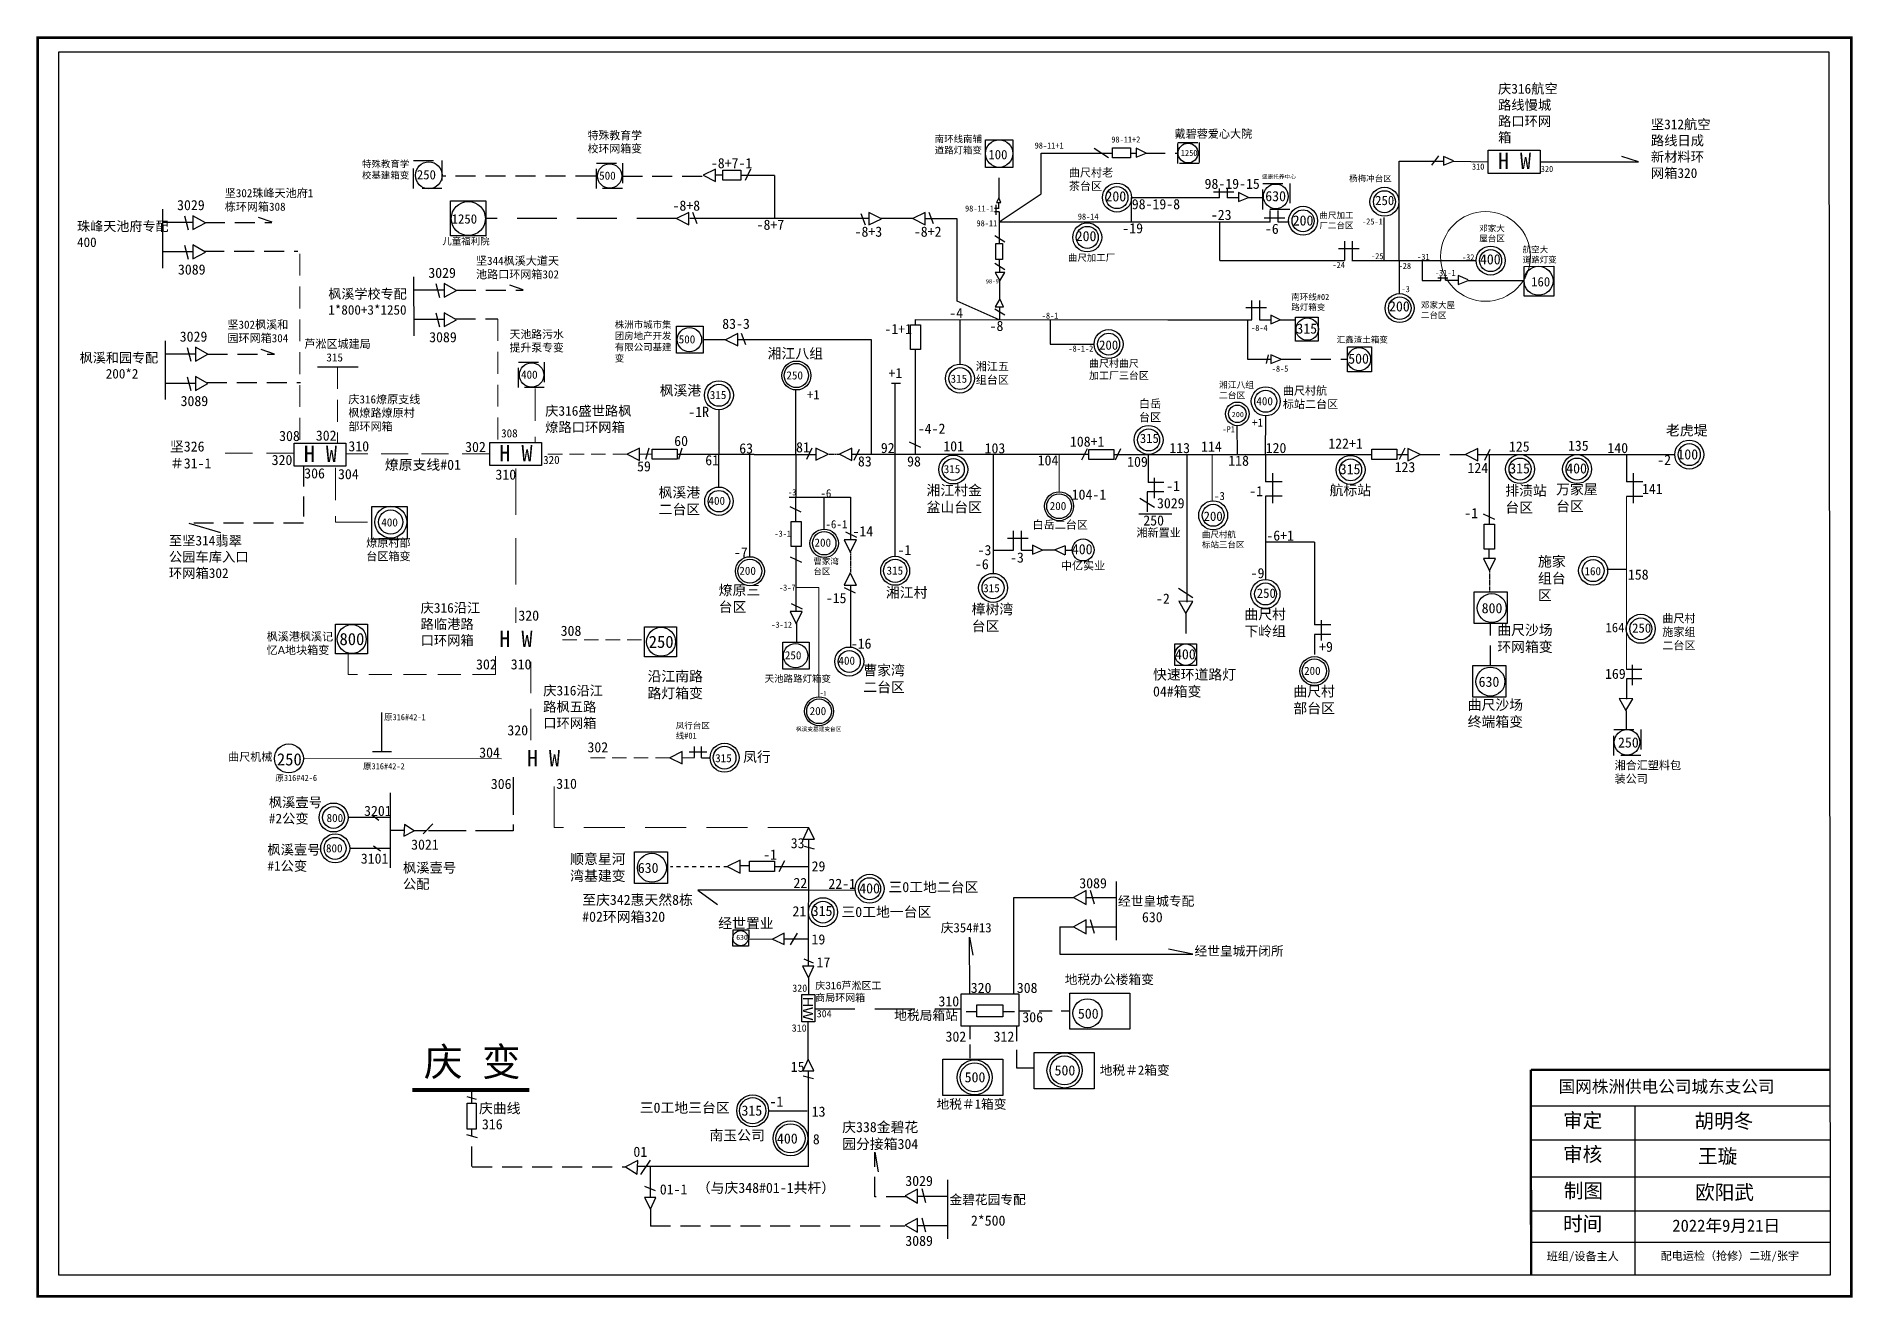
# Model space of a CAD drawing. Extents: x -68 to 380, y 6 to 317.
import ezdxf

# ---------------------------------------------------------------- set-up
doc = ezdxf.new("R2010")
doc.units = 0
doc.header["$LTSCALE"] = 0.774411
for name, pattern in [('ACAD_ISO02W100', [15, 12, -3]), ('DASHED2', [9.525, 6.35, -3.175]), ('HIDDEN2', [0.1875, 0.125, -0.0625]), ('JIS_02_1.2', [2.5, 1.25, -1.25])]:
    doc.linetypes.add(name, pattern=pattern)
doc.layers.get('0').update_dxf_attribs({"linetype": 'CONTINUOUS'})
doc.layers.add('0-RefEdit0', color=7, linetype='CONTINUOUS')
doc.styles.add('宋体_txtstyle_0.00_0_0', font='')
doc.styles.add('宋体_txtstyle_0.24_0_0', font='', dxfattribs={"height": 0.242407})
doc.styles.add('宋体_txtstyle_0.38_0_0', font='', dxfattribs={"height": 0.381375})
doc.styles.add('宋体_txtstyle_0.69_0_0', font='', dxfattribs={"height": 0.685955})
doc.styles.add('宋体_txtstyle_1.50_0_0', font='SIMSUN.TTC', dxfattribs={"height": 1.5})
doc.styles.add('宋体_txtstyle_100.00_0_0100', font='SIMSUN.TTC', dxfattribs={"height": 100})
doc.styles.add('宋体_txtstyle_2.00_0_0', font='', dxfattribs={"height": 2})
doc.styles.add('宋体_txtstyle_2.50_0_0', font='', dxfattribs={"height": 2.5})
doc.styles.add('宋体_txtstyle_200.00_0_0200', font='', dxfattribs={"height": 200})
doc.styles.add('宋体_txtstyle_3.00_0_0', font='', dxfattribs={"height": 3})
doc.styles.add('宋体_txtstyle_3.54_0_0', font='SIMSUN.TTC', dxfattribs={"height": 3.542636})
doc.styles.add('宋体_txtstyle_5.54_0_0', font='', dxfattribs={"height": 5.535992})
doc.styles.add('宋体_txtstyle_6.01_0_0', font='', dxfattribs={"height": 6.009096})
doc.styles.add('宋体_txtstyle_8.64_0_0', font='', dxfattribs={"height": 8.640505})
doc.styles.add('宋体_txtstyle_9.07_0_0', font='', dxfattribs={"height": 9.073613})
doc.styles.get('宋体_txtstyle_0.00_0_0').set_extended_font_data('宋体')
doc.styles.get('宋体_txtstyle_0.24_0_0').set_extended_font_data('宋体')
doc.styles.get('宋体_txtstyle_0.38_0_0').set_extended_font_data('宋体')
doc.styles.get('宋体_txtstyle_0.69_0_0').set_extended_font_data('宋体')
doc.styles.get('宋体_txtstyle_2.00_0_0').set_extended_font_data('宋体')
doc.styles.get('宋体_txtstyle_2.50_0_0').set_extended_font_data('宋体')
doc.styles.get('宋体_txtstyle_200.00_0_0200').set_extended_font_data('宋体')
doc.styles.get('宋体_txtstyle_3.00_0_0').set_extended_font_data('宋体')
doc.styles.get('宋体_txtstyle_5.54_0_0').set_extended_font_data('宋体')
doc.styles.get('宋体_txtstyle_6.01_0_0').set_extended_font_data('宋体')
doc.styles.get('宋体_txtstyle_8.64_0_0').set_extended_font_data('宋体')
doc.styles.get('宋体_txtstyle_9.07_0_0').set_extended_font_data('宋体')

msp = doc.modelspace()

# ---------------------------------------------------------------- texts
at = {"color": 0, "linetype": 'Continuous', "style": '宋体_txtstyle_2.50_0_0'}
for s, p in [('-8+7-1', (98.64, 284.02)), ('98-19-15', (220.26, 278.94)), ('-8+8', (89.19, 273.56)), ('98-19-8', (202.33, 273.92)), ('-23', (221.81, 271.29)), ('-8+7', (109.91, 268.85)), ('-8+3', (134.04, 267.14)), ('-8+2', (148.64, 267.14)), ('-19', (200, 267.98)), ('-6', (235.13, 267.85)), ('-4', (157.37, 247.11)), ('-8', (167.3, 243.92)), ('-1+1', (141.39, 243.15)), ('-4-2', (149.62, 218.61))]:
    msp.add_text(s, height=2.5, dxfattribs=at).set_placement(p)
at = {"style": '宋体_txtstyle_2.50_0_0'}
for s, height, p in [('200', 2.5, (195.85, 275.85)), ('200', 2.5, (188.52, 266.05)), ('200', 2.5, (241.97, 269.9)), ('400', 2.5, (288.1, 260.33)), ('200', 2.5, (265.71, 248.74)), ('+1', 2.5, (142.4, 232.3)), ('-1R ', 2.5, (93.09, 222.75)), ('+1', 2, (231.94, 220.36)), ('60', 2.5, (89.61, 215.58)), ('63', 2.5, (105.63, 213.75)), ('81', 2.5, (119.62, 214.02)), ('92', 2.5, (140.51, 213.85)), ('108+1', 2.5, (187.09, 215.42)), ('113', 2.5, (211.58, 213.83)), ('114', 2.5, (219.39, 214.21)), ('120', 2.5, (235.31, 213.84)), ('122+1', 2.5, (250.74, 214.95)), ('125', 2.5, (295.24, 214.21)), ('135', 2.5, (309.78, 214.41)), ('140', 2.5, (319.5, 213.84)), ('59', 2.5, (80.46, 209.33)), ('61', 2.5, (97.26, 210.84)), ('83', 2.5, (134.87, 210.55)), ('109', 2.5, (201.19, 210.45)), ('118', 2.5, (226.1, 210.71)), ('315', 2.5, (253.56, 208.63)), ('123', 2.5, (267.08, 209.14)), ('124', 2.5, (285.04, 208.93)), ('315', 2.5, (295.32, 208.82)), ('400', 2.5, (309.36, 208.82)), ('-2', 2.5, (331.78, 210.91)), ('100', 2.5, (336.75, 212.27)), ('-1', 2.5, (210.78, 204.49)), ('141', 2.5, (328.01, 203.78)), ('3029', 2.5, (208.54, 200.24)), ('-1', 2.5, (231.28, 203.21)), ('250', 2.5, (205.17, 195.99)), ('-1', 2.5, (284.25, 197.8)), ('-14', 2.5, (133.53, 193.34)), ('-6+1', 2.5, (235.49, 192.27)), ('-7', 2.5, (104.31, 188.12)), ('-3', 2.5, (172.34, 186.86)), ('400', 2.5, (187.57, 188.91)), ('-9', 2.5, (231.62, 183.01)), ('158', 2.5, (324.55, 182.65)), ('-15', 2.5, (126.94, 176.87)), ('-2', 2.5, (208.3, 176.72)), ('-16', 2.5, (133.1, 165.66)), ('+9', 2.5, (248.48, 164.87)), ('169', 2.5, (318.91, 158.21)), ('-1', 2.5, (111.52, 113.67)), ('3089', 2.5, (189.4, 106.62)), ('315', 2.5, (123.49, 99.78)), ('630', 2.5, (204.84, 98.25)), ('500', 2.5, (189.06, 74.48)), ('500', 2.5, (183.31, 60.5)), ('500', 2.5, (161.16, 58.81)), ('315', 2.5, (106.19, 50.6)), ('400', 2.5, (114.93, 43.71)), ('01', 2.5, (79.55, 40.44)), ('01-1', 2.5, (86.06, 31.17)), ('3029', 2.5, (146.54, 33.27)), ('2*500', 2.5, (162.7, 23.48)), ('3089', 2.5, (146.54, 18.51))]:
    msp.add_text(s, height=height, dxfattribs=at).set_placement(p)
at = {"color": 0, "style": '宋体_txtstyle_2.50_0_0'}
for s, p in [('630', (235.22, 275.9)), ('83-3', (101.44, 244.45)), ('315', (242.88, 243.26)), ('500', (255.65, 235.86)), ('101', (155.9, 214.27)), ('103', (166.07, 213.77)), ('98', (146.98, 210.54)), ('-1', (144.62, 188.7)), ('-3', (164.35, 188.69)), ('-6', (163.69, 185.23)), ('800', (288.53, 174.38)), ('400', (212.98, 163.02)), ('630', (287.78, 156.25)), ('250', (322.12, 141.29)), ('630', (80.64, 110.38))]:
    msp.add_text(s, height=2.5, dxfattribs=at).set_placement(p)
at = {"color": 7, "style": '宋体_txtstyle_2.50_0_0'}
for s, p in [('104', (179.14, 210.8)), ('104-1', (187.52, 202.36))]:
    msp.add_text(s, height=2.5, dxfattribs=at).set_placement(p)
at = {"color": 7, "linetype": 'DASHED2', "lineweight": 0, "ltscale": 2.191005, "attachment_point": 1}
for s, insert, char_height, width, style in [('庆316航空路线慢城路口环网箱', (292.56, 304.82), 2.4, 15.813, '宋体_txtstyle_0.00_0_0'), ('坚312航空路线日成新材料环网箱320', (330.21, 296.04), 2.4, 15.813, '宋体_txtstyle_0.00_0_0'), ('庆316燎原支线枫燎路燎原村部环网箱', (9.34, 228.08), 2, 18.5864, '宋体_txtstyle_8.64_0_0'), ('庆316盛世路枫燎路口环网箱', (57.82, 225.44), 2.4, 23.8301, '宋体_txtstyle_0.00_0_0'), ('至坚314翡翠公园车库入口环网箱302', (-34.88, 193.47), 2.4, 20.0669, '宋体_txtstyle_0.00_0_0'), ('庆316沿江路临港路口环网箱', (27.13, 176.91), 2.4, 15.813, '宋体_txtstyle_0.00_0_0'), ('庆316沿江路枫五路口环网箱', (57.34, 156.53), 2.4, 15.813, '宋体_txtstyle_0.00_0_0'), ('原316#42-1', (18.12, 149.53), 1.5, 15.813, '宋体_txtstyle_0.00_0_0'), ('曲尺机械', (-20.29, 140), 2, 15.813, '宋体_txtstyle_0.00_0_0'), ('原316#42-6', (-8.64, 134.56), 1.5, 15.813, '宋体_txtstyle_0.00_0_0'), ('原316#42-2', (12.95, 137.43), 1.5, 15.813, '宋体_txtstyle_0.00_0_0'), ('枫溪壹号#2公变', (-10.26, 128.99), 2.4, 15.813, '宋体_txtstyle_0.00_0_0'), ('枫溪壹号#1公变', (-10.62, 117.32), 2.4, 15.813, '宋体_txtstyle_0.00_0_0'), ('枫溪壹号公配', (22.78, 112.87), 2.4, 15.813, '宋体_txtstyle_0.00_0_0')]:
    msp.add_mtext(s, dxfattribs=dict(at, insert=insert, char_height=char_height, width=width, style=style))
at = {"linetype": 'Continuous', "attachment_point": 1}
for s, insert, char_height, width, style in [('{\\fSimSun|b0|i0|c134|p2;特殊教育学校环网箱变}', (68.28, 293.11), 1.9635, 14.7645, '宋体_txtstyle_0.00_0_0'), ('{\\fSimSun|b0|i0|c134|p2;\\C256;南环线南辅道路灯箱变}', (153.78, 292.06), 1.6628, 12.8252, '宋体_txtstyle_0.00_0_0'), ('{\\fSimSun|b0|i0|c134|p2;特殊教育学校基建箱变}', (12.69, 285.89), 1.6628, 12.503, '宋体_txtstyle_0.00_0_0'), ('天池路污水提升泵专变', (49.04, 244.08), 1.964, 14.7645, '宋体_txtstyle_0.00_0_0'), ('{\\fSimSun|b0|i0|c134|p2;坚}326\\P{\\fSimSun|b0|i0|c134|p2;＃}31-1', (-34.61, 216.72), 2.5, 33.6283, '宋体_txtstyle_0.00_0_0'), ('庆 变', (27.92, 67.36), 7, 27.4955, '宋体_txtstyle_0.00_0_0'), ('316', (42.24, 49.72), 2.5, 5.6554, '宋体_txtstyle_0.00_0_0'), ('审定', (308.57, 51.2), 3.543, 27.7052, '宋体_txtstyle_0.00_0_0'), ('胡明冬', (340.94, 51.06), 3.543, 27.7052, '宋体_txtstyle_3.54_0_0'), ('审核', (308.57, 42.86), 3.543, 27.7052, '宋体_txtstyle_0.00_0_0'), ('{\\fSimSun|b0|i0|c134|p2;王璇}', (341.82, 42.39), 3.5426, 39.0327, '宋体_txtstyle_0.00_0_0'), ('制图', (308.76, 33.86), 3.543, 27.7052, '宋体_txtstyle_0.00_0_0'), ('欧阳武', (341.11, 33.48), 3.543, 47.3664, '宋体_txtstyle_3.54_0_0'), ('时间', (308.57, 25.73), 3.543, 27.7052, '宋体_txtstyle_0.00_0_0')]:
    msp.add_mtext(s, dxfattribs=dict(at, insert=insert, char_height=char_height, width=width, style=style))
at = {"color": 0, "linetype": 'Continuous', "attachment_point": 1, "style": '宋体_txtstyle_0.00_0_0'}
for s, insert, char_height, width in [('{\\fSimSun|b0|i0|c134|p2;98-11+2}', (197.3, 291.86), 1.5, 13.957), ('{\\fSimSun|b0|i0|c134|p2;戴碧蓉爱心大院}', (212.89, 293.5), 2, 19.513), ('{\\fSimSun|b0|i0|c134|p2;98-11+1}', (178.4, 290.37), 1.5, 13.957), ('{\\fSimSun|b0|i0|c134|p2;盛康托养中心}', (234.38, 282.44), 1, 13.957), ('{\\fSimSun|b0|i0|c134|p2;杨梅冲台区}', (255.88, 282.24), 1.5, 13.957), ('310', (286.13, 285.17), 1.5, 9.8967), ('320', (303.09, 284.59), 1.5, 9.8967), ('{\\fSimSun|b0|i0|c134|p2;曲尺加工厂二台区}', (248.56, 273.17), 1.5, 9.8967), ('{\\fSimSun|b0|i0|c134|p2;邓家大屋台区}', (287.93, 269.96), 1.5, 7.7265), ('{\\f\uffbfﾬￌﾣﾤ_GB2312|b0|i0|c134|p49;儿童福利院}', (32.5, 266.86), 1.6628, 14.0413), ('曲尺加工厂', (186.6, 262.82), 1.663, 14.0413), ('邓家大屋二台区', (273.57, 251.05), 1.5, 9.8967), ('株洲市城市集团房地产开发有限公司基建变', (74.97, 246.32), 1.6628, 15.8253), ('天池路路灯箱变', (111.9, 159.1), 1.663, 15.8253), ('{\\fSimHei|b0|i0|c134|p2;\\C256;顺意星河湾基建变}', (63.98, 115.09), 2.5, 16.1479), ('庆曲线', (41.51, 53.66), 2.5, 10.798)]:
    msp.add_mtext(s, dxfattribs=dict(at, insert=insert, char_height=char_height, width=width))
at = {"width": 4.9053, "attachment_point": 1, "rotation": 359.7977, "style": '宋体_txtstyle_0.00_0_0'}
for s, insert, char_height in [('100', (167.01, 288.54), 2.3), ('250', (26.22, 283.58), 2.3), ('500', (71.12, 283.2), 2), ('400', (51.88, 234.17), 2)]:
    msp.add_mtext(s, dxfattribs=dict(at, insert=insert, char_height=char_height))
at = {"color": 0, "linetype": 'Continuous', "attachment_point": 1, "style": '宋体_txtstyle_0.00_0_0'}
for s, insert, char_height in [('{\\fSimSun|b0|i0|c134|p2;1250}', (214.43, 288.53), 1.5), ('{\\fSimSun|b0|i0|c134|p2;\\C256;曲尺村老\\P茶台区}', (186.82, 283.95), 2)]:
    msp.add_mtext(s, dxfattribs=dict(at, insert=insert, char_height=char_height))
at = {"color": 7, "linetype": 'DASHED2', "lineweight": 0, "ltscale": 1.251666, "char_height": 4, "attachment_point": 1, "style": '宋体_txtstyle_0.00_0_0'}
for insert in [(292.54, 287.83), (-1.63, 215.66), (46.54, 215.83), (46.54, 170.09), (53.31, 140.65)]:
    msp.add_mtext('H W', dxfattribs=dict(at, insert=insert))
at = {"color": 7, "linetype": 'DASHED2', "lineweight": 0, "ltscale": 1.096048, "char_height": 2, "attachment_point": 1, "style": '宋体_txtstyle_0.00_0_0'}
for s, insert, width in [('坚302珠峰天池府1栋环网箱308', (-21.12, 278.88), 21.9701), ('坚344枫溪大道天池路口环网箱302', (40.78, 262.21), 21.9701), ('坚302枫溪和园环网箱304', (-20.46, 246.48), 16.0578)]:
    msp.add_mtext(s, dxfattribs=dict(at, insert=insert, width=width))
at = {"color": 7, "linetype": 'DASHED2', "lineweight": 0, "ltscale": 1.12706, "char_height": 2.5, "attachment_point": 1, "style": '宋体_txtstyle_0.00_0_0'}
for s, insert in [('3029', (-32.86, 276.19)), ('3089', (-32.65, 260.32)), ('3029', (29.03, 259.51)), ('3029', (-32.21, 243.79)), ('3089', (29.24, 243.65)), ('3089', (-32, 227.92)), ('308', (-7.72, 219.31)), ('302', (1.32, 219.4)), ('310', (9.34, 216.77)), ('302', (38.1, 216.61)), ('320', (-9.56, 213.39)), ('306', (-1.54, 210.1)), ('304', (6.78, 209.91)), ('310', (45.57, 209.79)), ('320', (51.22, 175.06)), ('308', (61.63, 171.31)), ('302', (40.79, 163.03)), ('310', (49.34, 163.04)), ('320', (48.51, 146.79)), ('304', (41.57, 141.3)), ('302', (68.24, 142.61)), ('306', (44.43, 133.58)), ('310', (60.54, 133.62)), ('3201', (13.21, 126.93)), ('3021', (24.8, 118.63)), ('3101', (12.4, 115.18))]:
    msp.add_mtext(s, dxfattribs=dict(at, insert=insert))
at = {"color": 0, "linetype": 'DASHED2', "attachment_point": 1}
for s, insert, char_height, width, style in [('{\\fSimSun|b0|i0|c134|p2;\\C256;98-11-1}', (161.25, 274.86), 1.5, 11.9748, '宋体_txtstyle_0.00_0_0'), ('{\\fSimSun|b0|i0|c134|p2;\\C256;98-11}', (164.08, 271.2), 1.5, 11.9748, '宋体_txtstyle_0.00_0_0'), ('{\\fSimSun|b0|i0|c134|p2;\\C256;98-14}', (189.04, 272.86), 1.5, 11.9748, '宋体_txtstyle_0.00_0_0'), ('{\\fSimSun|b0|i0|c134|p2;\\C256;98-9}', (166.34, 256.69), 1.037, 3.148, '宋体_txtstyle_0.24_0_0')]:
    msp.add_mtext(s, dxfattribs=dict(at, insert=insert, char_height=char_height, width=width, style=style))
at = {"attachment_point": 1}
for s, insert, char_height, width, style in [('{\\fSimSun|b0|i0|c134|p2;250}', (262.29, 277.23), 2.3, 4.9053, '宋体_txtstyle_0.00_0_0'), ('{\\fSimSun|b0|i0|c134|p2;-25-1}', (259.06, 271.66), 1.5, 4.9053, '宋体_txtstyle_0.00_0_0'), ('{\\fSimSun|b0|i0|c134|p2;-24}', (251.77, 260.94), 1.5, 4.9053, '宋体_txtstyle_0.00_0_0'), ('{\\fSimSun|b0|i0|c134|p2;-25}', (261.28, 263.12), 1.5, 4.9053, '宋体_txtstyle_0.00_0_0'), ('-28', (268.07, 260.69), 1.5, 4.9053, '宋体_txtstyle_0.00_0_0'), ('{\\fSimSun|b0|i0|c134|p2;-31}', (272.64, 262.94), 1.5, 4.9053, '宋体_txtstyle_0.00_0_0'), ('{\\fSimSun|b0|i0|c134|p2;-32}', (283.68, 262.82), 1.5, 4.9053, '宋体_txtstyle_0.00_0_0'), ('{\\fSimSun|b0|i0|c134|p2;-31-1}', (277.02, 259), 1.5, 4.9053, '宋体_txtstyle_0.00_0_0'), ('{\\fSimSun|b0|i0|c134|p2;160}', (300.72, 257.2), 2.3, 4.9053, '宋体_txtstyle_0.00_0_0'), ('-3', (268.79, 254.98), 1.5, 4.9053, '宋体_txtstyle_0.00_0_0'), ('{\\fSimSun|b0|i0|c134|p2;-8-1}', (180.17, 248.46), 1.5, 4.9053, '宋体_txtstyle_0.00_0_0'), ('{\\fSimSun|b0|i0|c134|p2;-8-4}', (231.73, 245.43), 1.5, 4.9053, '宋体_txtstyle_0.00_0_0'), ('湘江八组', (112.63, 239.65), 2.5, 16.4292, '宋体_txtstyle_0.00_0_0'), ('{\\fSimSun|b0|i0|c134|p2;-8-1-2}', (186.72, 240.34), 1.5, 8.5752, '宋体_txtstyle_0.00_0_0'), ('{\\fSimSun|b0|i0|c134|p2;200}', (194.28, 241.6), 2.3, 4.9053, '宋体_txtstyle_0.00_0_0'), ('250', (117.24, 233.98), 2, 4.9053, '宋体_txtstyle_0.00_0_0'), ('{\\fSimSun|b0|i0|c134|p2;\\H0.8x;湘江五组台区}', (163.89, 236.21), 2.5, 9.7675, '宋体_txtstyle_0.00_0_0'), ('{\\fSimSun|b0|i0|c134|p2;曲尺村曲尺\\P加工厂三台区}', (191.8, 236.84), 1.8, 16.4292, '宋体_txtstyle_0.00_0_0'), ('{\\fSimSun|b0|i0|c134|p2;-8-5}', (236.83, 235.38), 1.5, 4.9053, '宋体_txtstyle_0.00_0_0'), ('枫溪港', (86.04, 230.52), 2.5, 16.4292, '宋体_txtstyle_0.00_0_0'), ('315', (98.37, 229.15), 2, 4.9053, '宋体_txtstyle_0.00_0_0'), ('{\\fSimSun|b0|i0|c134|p2;+1}', (122.31, 229.38), 2.3, 4.9053, '宋体_txtstyle_0.00_0_0'), ('湘江八组\\P二台区', (223.81, 231.41), 1.544, 10.1443, '宋体_txtstyle_0.00_0_0'), ('曲尺村航^M^J标站二台区', (239.55, 230.22), 2, 20.8917, '宋体_txtstyle_2.00_0_0'), ('{\\fSimSun|b0|i0|c134|p2;\\H0.889x;白岳台区}', (204.1, 226.99), 2.2496, 6.9504, '宋体_txtstyle_0.00_0_0'), ('200', (226.96, 223.98), 1.278, 2.7247, '宋体_txtstyle_0.00_0_0'), ('400', (233.02, 227.62), 2, 4.9053, '宋体_txtstyle_2.00_0_0'), ('{\\fSimSun|b0|i0|c134|p2;-P1}', (224.67, 220.46), 1.4994, 3.1979, '宋体_txtstyle_0.00_0_0'), ('老虎堤', (333.94, 220.69), 2.5, 16.4292, '宋体_txtstyle_0.00_0_0'), ('{\\fSimSun|b0|i0|c134|p2;315}', (204.32, 218.62), 2.3, 4.9053, '宋体_txtstyle_0.00_0_0'), ('{\\fSimSun|b0|i0|c134|p2;燎原支线#01}', (18.33, 212.21), 2.5, 25.0782, '宋体_txtstyle_0.00_0_0'), ('航标站', (251.06, 205.96), 2.5, 16.4292, '宋体_txtstyle_0.00_0_0'), ('排渍站台区', (294.36, 205.87), 2.5, 10.33, '宋体_txtstyle_0.00_0_0'), ('万家屋台区', (306.86, 206.16), 2.5, 10.8294, '宋体_txtstyle_0.00_0_0'), ('枫溪港\\P二台区', (85.77, 205.39), 2.5, 16.4292, '宋体_txtstyle_0.00_0_0'), ('400', (98.05, 203.09), 2, 4.9053, '宋体_txtstyle_0.00_0_0'), ('{\\fSimSun|b0|i0|c134|p2;-3}', (117.64, 204.92), 1.5, 2.7183, '宋体_txtstyle_0.00_0_0'), ('{\\fSimSun|b0|i0|c134|p2;-6}', (125.61, 204.94), 2, 2.8452, '宋体_txtstyle_0.00_0_0'), ('{\\fSimSun|b0|i0|c134|p2;-6-1}', (126.84, 197.31), 2, 16.4292, '宋体_txtstyle_0.00_0_0'), ('{\\fSimSun|b0|i0|c134|p2;白岳二台区}', (177.89, 197.18), 2, 16.4292, '宋体_txtstyle_0.00_0_0'), ('{\\fSimSun|b0|i0|c134|p2;200}', (220.03, 199.42), 2.3, 4.9053, '宋体_txtstyle_0.00_0_0'), ('{\\fSimSun|b0|i0|c134|p2;-3-1}', (114.31, 194.74), 1.5, 16.4292, '宋体_txtstyle_0.00_0_0'), ('200', (124.17, 192.78), 2, 4.4784, '宋体_txtstyle_0.00_0_0'), ('湘新置业', (203.48, 195.23), 2, 16.4292, '宋体_txtstyle_0.00_0_0'), ('{\\fSimSun|b0|i0|c134|p2;曹家湾台区}', (123.88, 187.93), 1.5, 6.8423, '宋体_txtstyle_0.38_0_0'), ('施家组台区', (302.4, 188.4), 2.5, 10.1962, '宋体_txtstyle_0.00_0_0'), ('200', (105.65, 185.84), 2, 5.4811, '宋体_txtstyle_0.00_0_0'), ('中亿实业', (184.87, 187.1), 2, 16.4292, '宋体_txtstyle_0.00_0_0'), ('{\\fNSimSun|b0|i0|c0|p49;160}', (313.85, 185.75), 2, 4.9053, '宋体_txtstyle_0.00_0_0'), ('{\\fSimSun|b0|i0|c134|p2;燎原三台区}', (100.57, 181.34), 2.5, 11.1273, '宋体_txtstyle_5.54_0_0'), ('{\\fSimSun|b0|i0|c134|p2;-3-7}', (115.42, 181.45), 1.5, 16.4292, '宋体_txtstyle_1.50_0_0'), ('250', (233.13, 180.47), 2.3, 4.9053, '宋体_txtstyle_0.00_0_0'), ('{\\fSimSun|b0|i0|c134|p2;曲尺村下岭组}', (230.08, 175.37), 2.5, 12.8938, '宋体_txtstyle_0.00_0_0'), ('{\\fSimSun|b0|i0|c134|p2;-3-12}', (113.52, 172.31), 1.5, 16.4292, '宋体_txtstyle_0.00_0_0'), ('{\\fSimSun|b0|i0|c134|p2;曲尺沙场环网箱变}', (292.38, 171.51), 2.5, 14.5942, '宋体_txtstyle_0.00_0_0'), ('{\\fSimSun|b0|i0|c134|p2;164}', (319.02, 172.01), 2.3, 4.9053, '宋体_txtstyle_0.00_0_0'), ('{\\fSimSun|b0|i0|c134|p2;250}', (325.59, 171.88), 2.3, 4.9053, '宋体_txtstyle_0.00_0_0'), ('{\\fSimSun|b0|i0|c134|p2;曲尺村施家组二台区}', (333.03, 174.11), 2, 10.1962, '宋体_txtstyle_0.00_0_0'), ('400', (130.07, 163.69), 2, 5.4811, '宋体_txtstyle_0.00_0_0'), ('200', (244.77, 161.18), 2, 4.9053, '宋体_txtstyle_0.00_0_0'), ('沿江南路路灯箱变', (83.04, 160.11), 2.5, 16.4292, '宋体_txtstyle_0.00_0_0'), ('快速环道路灯04#箱变', (207.56, 160.53), 2.5, 20.8877, '宋体_txtstyle_0.00_0_0'), ('{\\fSimSun|b0|i0|c134|p2;曲尺村部台区}', (242.14, 156.38), 2.5, 12.8938, '宋体_txtstyle_0.00_0_0'), ('{\\fSimSun|b0|i0|c134|p2;曲尺沙场终端箱变}', (285.08, 153.08), 2.5, 14.5942, '宋体_txtstyle_0.00_0_0'), ('凤行台区线#01', (89.98, 147.45), 1.5, 8.7607, '宋体_txtstyle_0.00_0_0'), ('315', (99.7, 139.67), 2, 4.4148, '宋体_txtstyle_0.00_0_0'), ('凤行', (106.58, 140.25), 2.5, 16.4292, '宋体_txtstyle_0.00_0_0'), ('{\\fSimSun|b0|i0|c134|p2;湘合汇塑料包装公司}', (321.28, 137.92), 2, 16.4292, '宋体_txtstyle_0.00_0_0'), ('三0工地二台区', (142.39, 108.17), 2.5, 25.7272, '宋体_txtstyle_0.00_0_0'), ('{\\fSimSun|b0|i0|c134|p2;至庆342惠天然8栋#02环网箱320}', (66.94, 105.02), 2.5, 31.4407, '宋体_txtstyle_0.00_0_0'), ('经世皇城专配', (198.92, 104.61), 2.3, 25.3307, '宋体_txtstyle_0.00_0_0'), ('经世置业', (100.45, 99.25), 2.5, 31.4407, '宋体_txtstyle_0.00_0_0'), ('三0工地一台区', (130.8, 102.04), 2.5, 26.9004, '宋体_txtstyle_0.00_0_0'), ('630', (104.9, 95.12), 1.203, 2.5667, '宋体_txtstyle_0.00_0_0'), ('庆354#13', (155.27, 98.05), 2.3, 25.3307, '宋体_txtstyle_0.00_0_0'), ('经世皇城开闭所', (217.79, 92.33), 2.3, 25.3307, '宋体_txtstyle_0.00_0_0'), ('地税办公楼箱变', (185.82, 85.31), 2.3, 25.3307, '宋体_txtstyle_0.00_0_0'), ('地税局箱站', (143.8, 76.45), 2.3, 25.3307, '宋体_txtstyle_0.00_0_0'), ('312', (168.29, 71.32), 2.5, 11.4576, '宋体_txtstyle_0.00_0_0'), ('{\\fSimSun|b0|i0|c134|p2;地税＃2箱变}', (194.43, 62.96), 2.3, 25.3307, '宋体_txtstyle_0.00_0_0'), ('三0工地三台区', (81.11, 53.81), 2.5, 46.8126, '宋体_txtstyle_0.00_0_0'), ('-1', (113.1, 55.33), 2.5, 2.5665, '宋体_txtstyle_0.00_0_0'), ('{\\fSimSun|b0|i0|c134|p2;地税＃1箱变}', (154.22, 54.59), 2.3, 25.3307, '宋体_txtstyle_0.00_0_0'), ('13', (123.48, 52.84), 2.5, 2.5665, '宋体_txtstyle_0.00_0_0'), ('南玉公司', (98.3, 47.02), 2.5, 20.8535, '宋体_txtstyle_0.00_0_0'), ('8', (123.76, 46.04), 2.5, 2.5665, '宋体_txtstyle_0.00_0_0'), ('金碧花园专配', (157.4, 31.06), 2.3, 25.3307, '宋体_txtstyle_0.00_0_0')]:
    msp.add_mtext(s, dxfattribs=dict(at, insert=insert, char_height=char_height, width=width, style=style))
at = {"color": 7, "linetype": 'DASHED2', "lineweight": 0, "ltscale": 1.096048, "attachment_point": 1, "style": '宋体_txtstyle_0.00_0_0'}
for s, insert, char_height in [('珠峰天池府专配\\P400', (-57.5, 270.91), 2.362), ('枫溪学校专配\\P1*800+3*1250', (4.39, 254.24), 2.3618), ('芦淞区城建局\\P    315', (-1.52, 241.74), 2), ('枫溪和园专配\\P    200*2', (-56.85, 238.51), 2.362)]:
    msp.add_mtext(s, dxfattribs=dict(at, insert=insert, char_height=char_height))
at = {"color": 0, "width": 4.9053, "attachment_point": 1, "rotation": 359.7977, "style": '宋体_txtstyle_0.00_0_0'}
for s, insert, char_height in [('1250', (34.79, 272.69), 2.3), ('500', (90.72, 242.87), 2), ('250', (116.87, 165.03), 2)]:
    msp.add_mtext(s, dxfattribs=dict(at, insert=insert, char_height=char_height))
at = {"color": 0, "attachment_point": 1}
for s, insert, char_height, width, style in [('{\\fSimSun|b0|i0|c134|p2;航空大\\P道路灯变}', (298.62, 264.74), 1.5, 8.7334, '宋体_txtstyle_0.00_0_0'), ('{\\fSimSun|b0|i0|c134|p2;南环线}#02\\P{\\fSimSun|b0|i0|c134|p2;路灯箱变}', (241.62, 253.05), 1.5, 11.0384, '宋体_txtstyle_0.00_0_0'), ('{\\fSimSun|b0|i0|c134|p2;汇鑫渣土箱变}', (252.82, 242.54), 1.5, 27.8424, '宋体_txtstyle_0.00_0_0'), ('315', (157.69, 233.16), 2, 5.4811, '宋体_txtstyle_0.00_0_0'), ('315', (156.01, 210.89), 2, 4.9053, '宋体_txtstyle_0.00_0_0'), ('湘江村金盆山台区', (151.77, 205.92), 2.5, 14.8933, '宋体_txtstyle_0.00_0_0'), ('315', (141.92, 185.88), 2, 5.4811, '宋体_txtstyle_0.00_0_0'), ('湘江村', (141.77, 180.73), 2.5, 11.1072, '宋体_txtstyle_0.00_0_0'), ('315', (165.72, 181.56), 2, 5.4811, '宋体_txtstyle_0.00_0_0'), ('{\\fSimSun|b0|i0|c134|p2;樟树湾台区}', (162.9, 176.64), 2.5, 11.1423, '宋体_txtstyle_6.01_0_0'), ('曹家湾二台区', (136.19, 161.6), 2.5, 12.6982, '宋体_txtstyle_0.69_0_0')]:
    msp.add_mtext(s, dxfattribs=dict(at, insert=insert, char_height=char_height, width=width, style=style))
at = {"color": 7, "linetype": 'DASHED2', "lineweight": 0, "ltscale": 0.431541, "char_height": 2, "attachment_point": 1, "style": '宋体_txtstyle_0.00_0_0'}
for s, insert in [('308', (46.96, 219.71)), ('320', (57.31, 213.14))]:
    msp.add_mtext(s, dxfattribs=dict(at, insert=insert))
at = {"color": 7, "attachment_point": 1, "style": '宋体_txtstyle_0.00_0_0'}
for s, insert, char_height, width in [('200', (182.11, 201.8), 2, 4.9053), ('200', (122.97, 151.28), 2, 4.9053), ('{\\fSimSun|b0|i0|c134|p2;33}', (118.31, 118.98), 2.5, 11.4576), ('{\\fSimSun|b0|i0|c134|p2;29}', (123.45, 113.28), 2.5, 11.4576), ('{\\fSimSun|b0|i0|c134|p2;22}', (118.98, 109.18), 2.5, 11.4576), ('{\\fSimSun|b0|i0|c134|p2;22-1}', (127.59, 108.97), 2.5, 11.4576), ('21', (118.74, 102.21), 2.5, 11.4576), ('19', (123.43, 95.28), 2.5, 11.4576), ('320', (162.66, 83.33), 2.5, 11.4576), ('308', (174.01, 83.33), 2.5, 11.4576), ('310', (154.71, 80.01), 2.5, 11.4576), ('306', (175.37, 76.11), 2.5, 11.4576), ('302', (156.45, 71.32), 2.5, 11.4576), ('15', (118.32, 63.88), 2.5, 11.4576)]:
    msp.add_mtext(s, dxfattribs=dict(at, insert=insert, char_height=char_height, width=width))
at = {"color": 7, "linetype": 'Continuous', "lineweight": 0, "ltscale": 1.087587, "insert": (222.55, 204.27), "char_height": 2, "attachment_point": 1, "style": '宋体_txtstyle_200.00_0_0200'}
msp.add_mtext('-3', dxfattribs=at)
at = {"color": 7, "linetype": 'DASHED2', "lineweight": 0, "ltscale": 1.610454, "attachment_point": 1, "style": '宋体_txtstyle_0.00_0_0'}
for s, insert, char_height in [('400', (17.45, 197.76), 2), ('燎原村部\\P台区箱变', (13.74, 192.75), 2), ('800', (7.15, 169.52), 3), ('250', (83.33, 168.84), 3), ('250', (-8.27, 139.88), 3), ('800', (3.97, 124.93), 2), ('800', (3.82, 117.46), 2)]:
    msp.add_mtext(s, dxfattribs=dict(at, insert=insert, char_height=char_height))
at = {"color": 7, "linetype": 'Continuous', "lineweight": 0, "ltscale": 0.604215, "insert": (219.59, 194.52), "char_height": 1.5, "attachment_point": 1, "style": '宋体_txtstyle_1.50_0_0'}
msp.add_mtext('曲尺村航^M^J标站三台区', dxfattribs=at)
at = {"color": 7, "linetype": 'DASHED2', "lineweight": 0, "ltscale": 1.610454, "insert": (-10.79, 169.63), "char_height": 2, "width": 17.6974, "attachment_point": 1, "style": '宋体_txtstyle_0.00_0_0'}
msp.add_mtext('枫溪港枫溪记忆{\\f\uffbfﾬￌﾣﾤ_GB2312|b0|i0|c134|p49;A}地块箱变{\\f\uffbfﾬￌﾣﾤ_GB2312|b0|i0|c134|p49; }', dxfattribs=at)
at = {"color": 7, "linetype": 'Continuous', "lineweight": 0, "ltscale": 0.275863, "char_height": 1, "attachment_point": 1, "style": '宋体_txtstyle_100.00_0_0100'}
for s, insert in [('-1', (125.55, 155.17)), ('枫溪变基建变台区', (119.6, 146.35))]:
    msp.add_mtext(s, dxfattribs=dict(at, insert=insert))
at = {"color": 1, "linetype": 'DASHED2', "insert": (135.19, 107.85), "char_height": 2.5, "width": 7.7421, "attachment_point": 1, "style": '宋体_txtstyle_0.00_0_0'}
msp.add_mtext('{\\fSimSun|b0|i0|c134|p2;\\C256;400}', dxfattribs=at)
at = {"color": 7, "linetype": 'ByBlock', "attachment_point": 1}
for s, insert, char_height, width, style in [('17', (124.67, 89.62), 2.5, 11.4576, '宋体_txtstyle_0.00_0_0'), ('{\\f\uffbfﾬￌﾣﾤ_GB2312|b0|i0|c134|p49;庆316芦淞区工商局环网箱}', (124.36, 83.55), 1.8, 18.3922, '宋体_txtstyle_9.07_0_0')]:
    msp.add_mtext(s, dxfattribs=dict(at, insert=insert, char_height=char_height, width=width, style=style))
at = {"color": 0, "linetype": 'ByBlock', "char_height": 1.8, "width": 11.4576, "attachment_point": 1, "style": '宋体_txtstyle_0.00_0_0'}
for s, insert in [('{\\fKaiTi_GB2312|b0|i0|c134|p49;320}', (118.7, 82.9)), ('{\\fKaiTi_GB2312|b0|i0|c134|p49;304}', (124.72, 76.62)), ('{\\fKaiTi_GB2312|b0|i0|c134|p49;310}', (118.56, 73.09))]:
    msp.add_mtext(s, dxfattribs=dict(at, insert=insert))
at = {"color": 0, "linetype": 'ByBlock', "insert": (123.82, 79.87), "char_height": 1.8, "width": 11.4576, "attachment_point": 1, "rotation": 270, "style": '宋体_txtstyle_0.00_0_0'}
msp.add_mtext('{\\fArial|b0|i0|c0|p32;\\H1.389x;HW}', dxfattribs=at)
at = {"color": 7, "linetype": 'Continuous', "insert": (307.49, 59.27), "char_height": 3, "width": 82.0179, "attachment_point": 1, "style": '宋体_txtstyle_3.00_0_0'}
msp.add_mtext('国网株洲供电公司城东支公司', dxfattribs=at)
at = {"color": 1, "linetype": 'Continuous', "char_height": 2.5, "attachment_point": 1, "style": '宋体_txtstyle_0.00_0_0'}
for s, insert, width in [('{\\C0;庆338金碧花园分接箱304}', (130.99, 49.03), 21.0482), ('{\\C0;（与庆348#01-1共杆）}', (95.18, 34.06), 37.1212)]:
    msp.add_mtext(s, dxfattribs=dict(at, insert=insert, width=width))
at = {"color": 7, "linetype": 'Continuous', "lineweight": 0, "ltscale": 1.429264, "insert": (335.49, 24.99), "char_height": 3, "attachment_point": 1, "style": '宋体_txtstyle_3.00_0_0'}
msp.add_mtext('2022年9月21日', dxfattribs=at)
at = {"color": 7, "linetype": 'Continuous', "lineweight": 0, "ltscale": 0.794036, "char_height": 2, "attachment_point": 1}
for s, insert, style in [('班组/设备主人', (304.56, 16.94), '宋体_txtstyle_2.00_0_0'), ('配电运检（抢修）二班/张宇', (332.62, 17.04), '宋体_txtstyle_200.00_0_0200')]:
    msp.add_mtext(s, dxfattribs=dict(at, insert=insert, style=style))

# ---------------------------------------------------------------- linework, layer by layer
for p, q in [((180.04, 277.72), (180.04, 287.74)), ((276.29, 284.74), (277.96, 287.06)), ((327.14, 285.61), (323.07, 286.95)), ((99.78, 283.77), (96.74, 282.27)), ((96.74, 282.27), (99.78, 280.74)), ((99.78, 280.74), (99.78, 283.77)), ((108.42, 283.77), (107.08, 281.03)), ((268.23, 261.29), (268.23, 285.8)), ((268.23, 285.8), (279.19, 285.8)), ((302.9, 285.61), (327.14, 285.61)), ((202.27, 270.8), (202.27, 276.79)), ((268.23, 261.33), (268.23, 253.18)), ((119.55, 213.43), (119.55, 229.23)), ((228.36, 213.68), (228.33, 220.59)), ((109.29, 213.46), (90.33, 213.46)), ((108.26, 188.31), (108.26, 213.46)), ((191.77, 213.46), (133.37, 213.46)), ((144.04, 188.4), (144.04, 213.46)), ((197.91, 213.48), (261.48, 213.46)), ((206.37, 213.59), (206.37, 206.6)), ((267.57, 213.46), (269.24, 213.46)), ((269.24, 213.46), (270.3, 213.46)), ((287.57, 213.46), (336.1, 213.46)), ((119.55, 196.97), (119.55, 203)), ((126.56, 195.11), (126.56, 203)), ((119.65, 174.79), (119.65, 190.81)), ((122.71, 38.23), (122.71, 61.62))]:
    msp.add_line(p, q)
at = {"linetype": 'Continuous'}
for p, q in [((180.04, 287.74), (197.55, 287.74)), ((202, 287.76), (203.39, 287.76)), ((203.39, 288.95), (203.39, 286.77)), ((205.87, 287.76), (203.39, 288.95)), ((203.39, 286.77), (205.87, 287.76)), ((281.61, 285.83), (279.13, 286.92)), ((279.13, 286.92), (279.13, 284.74)), ((279.13, 284.74), (281.61, 285.73)), ((222.43, 278.24), (227.48, 278.24)), ((223.92, 276.75), (223.92, 279.04)), ((225.8, 279.04), (225.8, 276.75)), ((228.59, 278), (228.59, 275.82)), ((231.07, 276.81), (228.59, 278)), ((93.23, 273.11), (90.18, 271.61)), ((93.23, 270.09), (93.23, 273.11)), ((202.27, 276.79), (223.95, 276.79)), ((225.82, 276.81), (228.59, 276.81)), ((228.59, 275.82), (231.07, 276.81)), ((230.87, 276.81), (234.67, 276.81)), ((236.45, 270.76), (236.45, 273.58)), ((238.33, 273.58), (238.33, 270.78)), ((90.18, 271.61), (93.23, 270.09)), ((169.66, 270.8), (236.43, 270.78)), ((224.06, 261.28), (224.06, 270.81)), ((234.96, 271.8), (240.01, 271.8)), ((238.33, 270.79), (241.1, 270.79)), ((253.29, 264.26), (258.34, 264.26)), ((254.78, 261.29), (254.78, 266.04)), ((256.66, 266.04), (256.66, 261.39)), ((224.06, 261.28), (254.76, 261.28)), ((256.58, 261.29), (287.04, 261.29)), ((169.84, 251.88), (169.84, 256.3)), ((282.76, 257.58), (282.76, 255.4)), ((285.24, 256.49), (282.76, 257.58)), ((282.76, 255.4), (285.24, 256.39)), ((169.66, 246.7), (159.33, 251.29)), ((231.92, 246.7), (231.92, 251.46)), ((233.8, 251.46), (233.8, 246.7)), ((148.98, 246.71), (211.22, 246.7)), ((168.58, 249.39), (171.09, 247.9)), ((169.84, 246.72), (169.84, 249.83)), ((211.22, 246.7), (231.92, 246.7)), ((230.43, 249.67), (235.48, 249.67)), ((230.88, 246.53), (230.88, 236.95)), ((233.8, 246.7), (236.55, 246.7)), ((238.85, 246.7), (236.55, 247.81)), ((236.55, 247.81), (236.55, 245.66)), ((236.55, 245.66), (238.85, 246.7)), ((238.85, 246.7), (242.65, 246.7)), ((138.23, 241.72), (105.28, 241.72)), ((138.23, 213.49), (138.23, 241.72)), ((235.96, 238.04), (235.47, 235.91)), ((236.57, 238.05), (236.57, 235.87)), ((239.05, 236.96), (236.57, 238.05)), ((230.88, 236.95), (236.58, 236.95)), ((236.57, 235.87), (239.05, 236.87)), ((143.12, 231.07), (145.33, 231.07)), ((144.04, 213.46), (144.04, 231.02)), ((235.31, 213.45), (235.36, 222.92)), ((81.08, 215.04), (78.04, 213.54)), ((81.08, 212.02), (81.08, 215.04)), ((83.37, 215.04), (82.55, 212.27)), ((91.47, 215.04), (90.65, 212.27)), ((122.24, 212.35), (123.58, 215.09)), ((127.55, 213.61), (124.51, 215.08)), ((124.51, 215.08), (124.51, 212.06)), ((133.37, 215.06), (130.33, 213.56)), ((133.37, 212.04), (133.37, 215.06)), ((133.91, 212.06), (135.25, 214.8)), ((190.06, 212.19), (191.4, 214.93)), ((198.29, 212.19), (199.63, 214.93)), ((268.32, 212.35), (269.66, 215.09)), ((273.34, 213.46), (270.3, 214.98)), ((270.3, 214.98), (270.3, 211.96)), ((287.57, 214.97), (284.53, 213.46)), ((287.57, 211.94), (287.57, 214.97)), ((289.27, 212.06), (290.61, 214.8)), ((78.04, 213.54), (81.08, 212.02)), ((124.51, 213.43), (109.28, 213.44)), ((124.51, 212.06), (127.55, 213.61)), ((130.33, 213.56), (133.37, 212.04)), ((215.9, 213.46), (215.9, 177.07)), ((235.31, 213.45), (235.31, 206.76)), ((270.3, 211.96), (273.34, 213.46)), ((284.53, 213.46), (287.57, 211.94)), ((290.43, 196.37), (290.43, 213.46)), ((324.19, 213.46), (324.19, 206.74)), ((210.22, 206.6), (206.4, 206.6)), ((207.83, 207.73), (207.83, 202.72)), ((239.37, 206.76), (235.31, 206.76)), ((236.98, 208.92), (236.98, 201.51)), ((328.25, 206.74), (324.19, 206.74)), ((325.86, 208.91), (325.86, 201.49)), ((117.9, 203.01), (133.02, 202.99)), ((133.02, 202.99), (133.02, 192.48)), ((207.9, 200.41), (204.31, 202.66)), ((210.22, 204.25), (206.16, 204.25)), ((235.31, 203.19), (235.3, 182.77)), ((239.37, 203.19), (235.31, 203.19)), ((328.25, 203.17), (324.19, 203.17)), ((120.92, 199.28), (118.18, 200.62)), ((212.16, 198.8), (204.09, 198.8)), ((291.73, 197.48), (288.99, 198.82)), ((131.48, 192.48), (132.98, 189.44)), ((134.5, 192.48), (131.48, 192.48)), ((131.77, 194.46), (134.51, 193.12)), ((132.98, 189.44), (134.5, 192.48)), ((171.74, 192.89), (176.79, 192.89)), ((173.22, 189.92), (173.22, 194.67)), ((175.11, 194.67), (175.11, 189.92)), ((121.02, 186.89), (118.28, 188.23)), ((168.21, 189.92), (173.22, 189.92)), ((175.11, 189.92), (177.88, 189.92)), ((177.88, 191.11), (177.88, 188.93)), ((180.36, 189.92), (177.88, 191.11)), ((177.88, 188.93), (180.36, 189.92)), ((180.2, 189.99), (183.36, 189.99)), ((183.3, 189.99), (183.46, 189.99)), ((185.89, 190.95), (183.39, 190.01)), ((183.39, 190.01), (185.85, 188.77)), ((185.91, 190.94), (185.91, 188.77)), ((185.95, 189.95), (187.52, 189.95)), ((247.34, 191.91), (235.31, 191.91)), ((247.34, 191.91), (247.33, 171.5)), ((132.98, 184.32), (131.46, 181.27)), ((134.48, 181.27), (132.98, 184.32)), ((288.94, 187.88), (290.44, 184.84)), ((291.96, 187.88), (288.94, 187.88)), ((290.44, 184.84), (291.96, 187.88)), ((131.46, 181.27), (134.48, 181.27)), ((131.48, 180.73), (134.22, 179.4)), ((133.02, 181.27), (133.02, 166.04)), ((217.39, 178.21), (213.8, 180.45)), ((118.14, 174.8), (119.64, 171.76)), ((121.16, 174.8), (118.14, 174.8)), ((118.43, 176.79), (121.17, 175.45)), ((119.64, 171.76), (121.16, 174.8)), ((119.76, 171.9), (119.76, 167.36)), ((251.39, 171.5), (247.33, 171.5)), ((249, 172.63), (249, 167.62)), ((251.39, 169.15), (247.33, 169.15)), ((325.62, 161.64), (325.62, 156.64)), ((328.01, 160.52), (324.19, 160.52)), ((328.01, 158.2), (324.19, 158.2)), ((324.19, 158.2), (324.19, 153.2)), ((324.16, 150.3), (324.16, 145.76)), ((91.58, 140.29), (88.54, 138.78)), ((88.54, 138.78), (91.58, 137.26)), ((91.58, 137.26), (91.58, 140.29)), ((102.81, 111.88), (105.85, 110.36)), ((105.88, 113.55), (102.84, 112.04)), ((105.88, 110.52), (105.88, 113.55)), ((115.48, 110.75), (116.82, 113.49)), ((40.92, 54.59), (38.62, 55.23)), ((112.92, 51.75), (122.4, 51.75)), ((300.66, 53.04), (374.31, 53.04)), ((326.22, 53.03), (326.28, 11.32)), ((41.12, 45.15), (38.53, 45.89)), ((300.66, 44.65), (374.31, 44.65)), ((80.68, 38.15), (122.81, 38.15)), ((81.42, 36.1), (83.76, 39.62)), ((300.66, 35.5), (374.31, 35.5)), ((300.66, 27.11), (374.31, 27.11)), ((300.73, 19.45), (374.38, 19.45))]:
    msp.add_line(p, q, dxfattribs=at)
at = {"color": 0, "linetype": 'Continuous'}
for p, q in [((196.63, 286.61), (193.05, 288.85)), ((-36.38, 259.42), (-36.39, 273.91)), ((140.64, 271.59), (137.59, 273.11)), ((137.59, 273.11), (137.59, 270.09)), ((151.45, 273.11), (148.4, 271.61)), ((151.45, 270.09), (151.45, 273.11)), ((168.52, 274.17), (169.65, 274.17)), ((169.65, 273.24), (168.52, 273.24)), ((168.91, 272.51), (168.91, 275)), ((169.61, 276.76), (169.03, 275.54)), ((169.03, 275.54), (170.1, 275.54)), ((170.1, 275.54), (169.61, 276.76)), ((169.61, 274.18), (169.61, 275.54)), ((-28.95, 270.64), (-36.39, 270.64)), ((-31.01, 272.27), (-30.09, 268.85)), ((137.59, 270.09), (140.64, 271.59)), ((148.4, 271.61), (151.45, 270.09)), ((159.33, 271.59), (151.5, 271.59)), ((159.33, 251.29), (159.33, 271.59)), ((-31.01, 265.04), (-30.09, 261.63)), ((171.07, 265.84), (168.59, 267.4)), ((-28.95, 263.42), (-36.39, 263.42)), ((171.08, 258.98), (168.6, 260.53)), ((169.84, 258.36), (169.74, 261.5)), ((25.51, 242.75), (25.5, 257.24)), ((30.88, 255.6), (31.8, 252.18)), ((32.94, 253.97), (25.51, 253.97)), ((32.94, 246.74), (25.51, 246.74)), ((30.88, 248.37), (31.8, 244.95)), ((148.98, 246.71), (148.98, 245.47)), ((160, 246.7), (160, 235.77)), ((105.28, 243.28), (102.24, 241.77)), ((102.24, 241.77), (105.28, 240.25)), ((105.28, 240.25), (105.28, 243.28)), ((-35.73, 227.02), (-35.74, 241.51)), ((-28.3, 238.24), (-35.73, 238.24)), ((-30.36, 239.87), (-29.44, 236.45)), ((148.98, 239.35), (148.98, 213.46)), ((-28.3, 231.02), (-35.73, 231.02)), ((-30.36, 232.64), (-29.44, 229.23)), ((150.35, 215.18), (147.61, 216.52)), ((168.16, 213.46), (168.16, 184.2)), ((198.48, 108.31), (198.49, 93.82)), ((173.28, 104.34), (187.97, 104.34)), ((173.28, 80.62), (173.28, 104.32)), ((191.05, 104.31), (198.49, 104.31)), ((193.11, 102.68), (192.19, 106.1)), ((193.11, 95.46), (192.19, 98.87)), ((116.75, 94.15), (122.71, 94.15)), ((119.86, 95.56), (118.21, 92.68)), ((162.43, 80.73), (162.37, 94.58)), ((162.37, 94.58), (163.16, 90.15)), ((184.64, 97.12), (187.97, 97.12)), ((184.64, 97.09), (184.64, 90.41)), ((191.05, 97.08), (198.49, 97.08)), ((184.64, 90.41), (217.39, 90.41)), ((217.39, 90.41), (211.39, 91.57)), ((161.54, 76.25), (164.16, 76.25)), ((170.58, 76.25), (173.41, 76.25)), ((174.55, 76.41), (177.33, 76.41)), ((179.54, 76.41), (182.71, 76.41)), ((184.92, 76.41), (186.93, 76.41)), ((162.41, 72.66), (162.41, 69.4)), ((173.97, 72.66), (173.97, 68.92)), ((162.41, 68.09), (162.41, 64.72)), ((173.97, 66.81), (173.97, 62.3)), ((173.99, 62.39), (178.34, 62.39)), ((83.71, 38.08), (83.71, 30.47)), ((151.59, 29.14), (150.67, 32.55)), ((156.96, 34.76), (156.97, 20.27)), ((149.53, 30.76), (156.97, 30.76)), ((149.53, 23.54), (156.97, 23.54)), ((151.59, 21.91), (150.67, 25.33))]:
    msp.add_line(p, q, dxfattribs=at)
at = {"linetype": 'DASHED2'}
for p, q in [((205.67, 287.76), (213.67, 287.76)), ((70.19, 282.08), (32.58, 282.08)), ((76.84, 282.1), (96.74, 282.1)), ((101.56, 282.33), (99.77, 282.33)), ((169.65, 276.76), (169.65, 284.23)), ((-26.03, 270.63), (-9.51, 270.63)), ((-26.15, 263.59), (-3.13, 263.59)), ((35.86, 253.96), (52.38, 253.96)), ((35.75, 246.91), (46.13, 246.91)), ((-25.38, 238.23), (-8.85, 238.23)), ((-25.49, 231.19), (-2.48, 231.19)), ((273.34, 213.46), (284.53, 213.46)), ((215.61, 174.33), (215.61, 166.8)), ((290.67, 161.5), (290.67, 171.67)), ((39.79, 38.06), (39.79, 47.27)), ((139.02, 30.59), (139.02, 41.57)), ((139.02, 41.57), (140.2, 34.94)), ((39.87, 38), (77.55, 38)), ((83.75, 27.49), (83.75, 23.4)), ((146.73, 30.59), (139.02, 30.59)), ((83.78, 23.41), (146.39, 23.41))]:
    msp.add_line(p, q, dxfattribs=at)
at = {"linetype": 'ByBlock'}
for p, q in [((106.23, 282.32), (114.29, 282.32)), ((114.29, 282.24), (114.29, 271.61)), ((122.71, 87.47), (122.79, 118.72))]:
    msp.add_line(p, q, dxfattribs=at)
at = {"color": 7}
for p, q in [((169.66, 270.8), (180.04, 277.72)), ((100.62, 224.51), (100.62, 213.46)), ((100.62, 205.48), (100.62, 213.46)), ((119.55, 213.43), (119.55, 203)), ((17.58, 140.45), (17.58, 149.91)), ((15.31, 140.31), (19.94, 140.31)), ((93.28, 140.22), (97.63, 140.22)), ((94.64, 138.86), (94.64, 141.58)), ((96.34, 138.79), (96.34, 141.58)), ((96.34, 138.72), (98.45, 138.72)), ((19.64, 130.1), (19.64, 111.66)), ((19.64, 124.05), (9.26, 124.05)), ((15.09, 124.69), (16.88, 123.4)), ((23.07, 120.88), (19.64, 120.88)), ((30.12, 122.5), (27.8, 120.06)), ((28.47, 120.76), (30.12, 122.5)), ((19.64, 116.45), (9.66, 116.45)), ((15.49, 117.09), (17.28, 115.8)), ((28.47, 120.76), (25.53, 120.76)), ((114.31, 111.95), (122.75, 111.95)), ((122.83, 106.11), (95.45, 106.11)), ((95.45, 106.11), (100.31, 102.61))]:
    msp.add_line(p, q, dxfattribs=at)
at = {"linetype": 'ByBlock', "ltscale": 2}
msp.add_line((95.24, 270.33), (94.16, 273.1), dxfattribs=at)
at = {"color": 0, "linetype": 'ByBlock', "ltscale": 2}
for p, q in [((153.46, 270.33), (152.38, 273.1)), ((135.58, 272.87), (136.66, 270.1)), ((107.29, 240.5), (106.22, 243.27))]:
    msp.add_line(p, q, dxfattribs=at)
at = {"color": 0}
for p, q in [((169.66, 273.25), (169.66, 265.46)), ((-29.93, 196.58), (-22.18, 194.29))]:
    msp.add_line(p, q, dxfattribs=at)
at = {"color": 0, "linetype": 'DASHED2'}
for p, q in [((-9.46, 270.72), (-12.79, 271.87)), ((52.43, 254.05), (49.1, 255.2)), ((-8.85, 238.23), (-12.18, 239.39)), ((239.05, 236.96), (255.46, 236.96)), ((-1.72, 210.53), (-1.72, 196.58)), ((206.16, 204.25), (206.16, 198.8)), ((-1.72, 196.58), (-29.93, 196.58)), ((290.33, 190.16), (290.33, 187.86)), ((247.33, 169.15), (247.33, 163.7)), ((108.16, 112.16), (105.86, 112.16))]:
    msp.add_line(p, q, dxfattribs=at)
at = {"color": 0, "ltscale": 2}
msp.add_line((137.59, 271.61), (93.47, 271.61), dxfattribs=at)
at = {"color": 0, "linetype": 'DASHED2', "ltscale": 2}
msp.add_line((148.39, 271.61), (140.56, 271.61), dxfattribs=at)
at = {"color": 7, "linetype": 'DASHED2', "lineweight": 0, "ltscale": 1.096048}
for p, q in [((-2.6, 262.94), (-2.6, 216.28)), ((46.13, 246.85), (46.13, 216.53)), ((6.66, 235.05), (6.66, 216.15))]:
    msp.add_line(p, q, dxfattribs=at)
at = {"color": 0, "linetype": 'ByBlock'}
msp.add_line((1.77, 235.05), (11.71, 235.05), dxfattribs=at)
at = {"color": 7, "linetype": 'DASHED2', "lineweight": 0, "ltscale": 1.610454}
for p, q in [((55.39, 229.73), (55.39, 216.39)), ((6.17, 210.18), (6.17, 196.84)), ((6.17, 196.84), (14.87, 196.84))]:
    msp.add_line(p, q, dxfattribs=at)
at = {"color": 7, "linetype": 'DASHED2', "lineweight": 0, "ltscale": 1.380705}
msp.add_line((-4.07, 213.79), (-23.18, 213.79), dxfattribs=at)
at = {"color": 7, "linetype": 'DASHED2', "lineweight": 0, "ltscale": 1.351799}
msp.add_line((44.01, 213.67), (8.74, 213.67), dxfattribs=at)
at = {"color": 7, "linetype": 'DASHED2', "lineweight": 0, "ltscale": 0.722067}
for p, q in [((78.04, 213.54), (56.89, 213.54)), ((81.08, 213.53), (84.14, 213.53)), ((81.59, 167.82), (60.44, 167.82)), ((88.54, 138.78), (67.39, 138.78)), ((91.58, 138.77), (94.64, 138.77))]:
    msp.add_line(p, q, dxfattribs=at)
at = {"linetype": 'HIDDEN2'}
for p, q in [((127.55, 213.61), (130.37, 213.61)), ((133.03, 189.44), (133.03, 184.27)), ((290.49, 184.84), (290.49, 179.68))]:
    msp.add_line(p, q, dxfattribs=at)
at = {"color": 7, "linetype": 'Continuous', "lineweight": 0, "ltscale": 0.35355}
msp.add_line((184.43, 213.46), (184.43, 204.31), dxfattribs=at)
at = {"color": 7, "linetype": 'Continuous', "lineweight": 0, "ltscale": 1.087587}
msp.add_line((222.16, 213.48), (222.16, 202.08), dxfattribs=at)
at = {"color": 7, "linetype": 'DASHED2', "lineweight": 0, "ltscale": 2.323773}
msp.add_line((50.56, 210.05), (50.56, 172.01), dxfattribs=at)
at = {"color": 7, "linetype": 'Continuous', "lineweight": 0, "ltscale": 1.105787}
msp.add_line((324.19, 203.17), (324.19, 160.52), dxfattribs=at)
at = {"color": 7, "linetype": 'Continuous', "lineweight": 0, "ltscale": 0.893797}
for p, q in [((119.65, 180.7), (125.22, 180.7)), ((125.22, 180.7), (125.22, 153.8))]:
    msp.add_line(p, q, dxfattribs=at)
at = {"color": 7, "linetype": 'DASHED2', "lineweight": 0, "ltscale": 1.569437}
msp.add_line((54.29, 143.09), (54.29, 163.9), dxfattribs=at)
at = {"color": 7, "linetype": 'Continuous', "lineweight": 0, "ltscale": 0.564997}
msp.add_line((-1.75, 138.6), (47.09, 138.47), dxfattribs=at)
at = {"color": 7, "linetype": 'ACAD_ISO02W100'}
for p, q in [((49.97, 133.98), (49.97, 120.76)), ((49.97, 120.76), (28.47, 120.76))]:
    msp.add_line(p, q, dxfattribs=at)
at = {"color": 7, "linetype": 'ByBlock', "ltscale": 2}
for p, q in [((122.72, 121.61), (121.41, 118.72)), ((124.16, 118.72), (122.72, 121.61)), ((121.41, 118.72), (124.16, 118.72)), ((121.61, 117.02), (124.09, 116.36)), ((116.7, 95.53), (113.82, 94.09)), ((113.82, 94.09), (116.7, 92.78)), ((116.7, 92.78), (116.7, 95.53)), ((124, 87.43), (121.25, 87.43)), ((121.25, 87.43), (122.69, 84.55)), ((122.69, 84.55), (124, 87.43)), ((122.58, 64.5), (121.27, 61.62)), ((124.02, 61.62), (122.58, 64.5)), ((121.27, 61.62), (124.02, 61.62)), ((121.4, 60.44), (123.89, 59.78)), ((82.32, 30.4), (83.76, 27.52)), ((85.07, 30.4), (82.32, 30.4)), ((83.76, 27.52), (85.07, 30.4))]:
    msp.add_line(p, q, dxfattribs=at)
at = {"color": 7, "linetype": 'JIS_02_1.2'}
msp.add_line((102.78, 111.89), (88.67, 111.89), dxfattribs=at)
at = {"color": 7, "linetype": 'Continuous', "lineweight": 0, "ltscale": 0.74181}
msp.add_line((122.71, 106.11), (134.1, 106.11), dxfattribs=at)
at = {"color": 7, "linetype": 'Continuous', "lineweight": 0, "ltscale": 0.392387}
msp.add_line((113.82, 94.09), (107.92, 94.09), dxfattribs=at)
at = {"linetype": 'ACAD_ISO02W100'}
msp.add_line((39.78, 53.67), (39.78, 56.76), dxfattribs=at)
at = {"linetype": 'Continuous', "const_width": 0.649}
msp.add_lwpolyline([(-67.21, 316.19), (379.6, 316.19), (379.6, 6.07), (-67.21, 6.07)], close=True, dxfattribs=at)
at = {"linetype": 'Continuous'}
for points in [[(-61.96, 312.67), (374.07, 312.67), (374.35, 11.32), (-61.96, 11.32)], [(90.33, 212.32), (84.19, 212.32), (84.2, 214.84), (90.33, 214.84)], [(191.77, 214.75), (197.91, 214.75), (197.91, 212.22), (191.77, 212.22)], [(261.48, 214.77), (267.62, 214.77), (267.62, 212.25), (261.48, 212.25)], [(118.39, 190.83), (118.4, 196.97), (120.92, 196.97), (120.92, 190.83)], [(289.17, 190.17), (289.18, 196.31), (291.7, 196.3), (291.7, 190.17)], [(108.17, 113.31), (114.31, 113.31), (114.31, 110.78), (108.17, 110.78)], [(104.17, 96.34), (107.98, 96.34), (107.88, 92.36), (104.07, 92.36)], [(187.07, 80.81), (201.84, 80.81), (201.84, 71.86), (187.07, 71.86)], [(155.76, 64.49), (170.53, 64.49), (170.53, 55.54), (155.76, 55.54)], [(178.28, 66.14), (193.04, 66.14), (193.04, 57.19), (178.28, 57.19)]]:
    msp.add_lwpolyline(points, close=True, dxfattribs=at)
at = {"color": 7}
for points in [[(166.27, 291.01), (173.02, 291.01), (173.02, 284.2), (166.27, 284.2)], [(34.53, 275.98), (43.24, 275.98), (43.24, 267.39), (34.53, 267.39)], [(90.21, 245.07), (96.72, 245.07), (96.72, 238.44), (90.21, 238.44)], [(116.36, 167.23), (122.87, 167.23), (122.87, 160.61), (116.36, 160.61)], [(212.93, 166.85), (218.26, 166.85), (218.26, 161.54), (212.93, 161.54)], [(23.14, 122.3), (23.01, 119.46), (25.53, 120.76)]]:
    msp.add_lwpolyline(points, close=True, dxfattribs=at)
for points in [[(197.55, 289.04), (202.03, 289.04), (202.03, 286.58), (197.55, 286.58)], [(101.58, 283.56), (106.06, 283.56), (106.06, 281.1), (101.58, 281.1)], [(169.84, 256.3), (171.05, 258.36), (168.69, 258.36)], [(169.84, 251.88), (168.67, 249.83), (170.77, 249.83)], [(286.69, 179.62), (294.82, 179.62), (294.82, 171.82), (286.69, 171.82)], [(215.61, 174.33), (217.38, 177.25), (213.96, 177.32)], [(286.35, 161.5), (294.48, 161.5), (294.48, 153.69), (286.35, 153.69)], [(324.02, 150.39), (325.78, 153.32), (322.37, 153.38)], [(79.81, 115.63), (87.94, 115.63), (87.94, 107.82), (79.81, 107.82)], [(77.59, 37.98), (80.47, 36.14), (80.62, 39.55)]]:
    msp.add_lwpolyline(points, close=True)
at = {"color": 0, "linetype": 'DASHED2'}
for points in [[(213.67, 290.33), (218.97, 290.33), (218.97, 285.19), (213.67, 285.19)], [(234.65, 280.29), (241.27, 280.29), (241.27, 273.87), (234.65, 273.87)], [(321.08, 145.71), (327.71, 145.71), (327.71, 139.29), (321.08, 139.29)]]:
    msp.add_lwpolyline(points, close=True, dxfattribs=at)
at = {"color": 0}
for points in [[(290.16, 288.46), (302.9, 288.46), (302.9, 282.76), (290.16, 282.76)], [(-25.9, 270.58), (-28.96, 272.33), (-28.96, 268.92)], [(-25.9, 263.36), (-28.96, 265.11), (-28.96, 261.69)], [(35.99, 253.91), (32.93, 255.66), (32.93, 252.25)], [(35.99, 246.69), (32.93, 248.43), (32.93, 245.02)], [(-25.25, 238.18), (-28.31, 239.93), (-28.31, 236.52)], [(-25.25, 230.96), (-28.31, 232.71), (-28.31, 229.29)], [(-4.01, 216.29), (8.74, 216.29), (8.74, 210.59), (-4.01, 210.59)], [(44.16, 216.47), (56.9, 216.47), (56.9, 210.77), (44.16, 210.77)], [(15.15, 200.71), (23.81, 200.71), (23.81, 192.62), (15.15, 192.62)], [(6.13, 171.71), (14.01, 171.71), (14.01, 164.35), (6.13, 164.35)], [(82.31, 171.03), (90.19, 171.03), (90.19, 163.67), (82.31, 163.67)], [(188.01, 104.37), (191.06, 102.62), (191.06, 106.04)], [(188.01, 97.14), (191.06, 95.39), (191.06, 98.81)], [(146.48, 30.82), (149.54, 29.07), (149.54, 32.49)], [(146.48, 23.6), (149.54, 21.85), (149.54, 25.26)]]:
    msp.add_lwpolyline(points, close=True, dxfattribs=at)
at = {"linetype": 'DASHED2'}
for points in [[(25.37, 285.91), (32.4, 285.91), (32.4, 279), (25.37, 279)], [(70.45, 285.27), (76.84, 285.27), (76.84, 278.99), (70.45, 278.99)], [(51.22, 236.24), (57.61, 236.24), (57.61, 229.96), (51.22, 229.96)]]:
    msp.add_lwpolyline(points, close=True, dxfattribs=at)
at = {"color": 7}
for points in [[(281.61, 285.73), (290.16, 285.61)], [(264.49, 261.32), (264.49, 271.84), (264.49, 271.84)], [(273.84, 261.29), (273.84, 256.39), (278.49, 256.39)], [(277.71, 257.02), (280.21, 257.02)], [(278.49, 256.39), (278.49, 257.33)], [(279.59, 256.4), (279.59, 257.34)], [(279.59, 256.4), (282.73, 256.4)], [(285.24, 256.39), (298.84, 256.39)], [(182.2, 246.71), (182.2, 240.68), (193.06, 240.68)], [(324.26, 185.14), (319.4, 185.14)]]:
    msp.add_lwpolyline(points, dxfattribs=at)
at = {"color": 0, "linetype": 'Continuous'}
for points in [[(168.87, 261.5), (168.87, 265.47), (170.5, 265.47), (170.5, 261.5)], [(298.97, 259.8), (306.27, 259.86), (306.27, 252.46), (298.97, 252.46)], [(242.65, 247.36), (248.26, 247.36), (248.26, 241.42), (242.65, 241.42)], [(147.79, 239.34), (147.79, 245.47), (150.32, 245.47), (150.32, 239.33)], [(255.46, 240.05), (261.4, 240.05), (261.4, 233.88), (255.46, 233.88)], [(164.16, 77.89), (170.58, 77.89), (170.58, 74.95), (164.16, 74.95)]]:
    msp.add_lwpolyline(points, close=True, dxfattribs=at)
at = {"color": 7, "linetype": 'DASHED2', "lineweight": 0, "ltscale": 1.153583}
msp.add_lwpolyline([(45.59, 163.82), (45.59, 159.25), (9.25, 159.25), (9.25, 164.35)], dxfattribs=at)
at = {"color": 7, "linetype": 'DASHED2', "lineweight": 0, "ltscale": 2.048631}
msp.add_lwpolyline([(122.74, 121.58), (60.05, 121.58), (60.05, 134.19)], dxfattribs=at)
at = {"color": 7, "linetype": 'Continuous'}
msp.add_lwpolyline([(174.51, 80.6), (174.51, 72.68), (160.27, 72.68), (160.27, 80.6)], close=True, dxfattribs=at)
at = {"linetype": 'ByBlock'}
msp.add_lwpolyline([(121.01, 73.7), (121.01, 80.43), (124.27, 80.43), (124.27, 73.7)], close=True, dxfattribs=at)
at = {"linetype": 'Continuous'}
for points, const_width in [([(300.62, 61.9), (300.71, 11.32)], 0.59), ([(300.66, 61.9), (374.31, 61.9)], 0.59), ([(53.93, 56.91), (25.11, 56.89)], 1)]:
    msp.add_lwpolyline(points, dxfattribs=dict(at, const_width=const_width))
at = {"linetype": 'ACAD_ISO02W100'}
msp.add_lwpolyline([(40.81, 47.27), (38.6, 47.27), (38.6, 53.67), (40.81, 53.67)], close=True, dxfattribs=at)
for centre, radius in [((169.65, 287.62), 3.38), ((29.15, 282.27), 3.3), ((73.7, 282.1), 3), ((268.34, 249.56), 2.78), ((54.47, 233.07), 3)]:
    msp.add_circle(centre, radius)
at = {"color": 0, "linetype": 'Continuous'}
for centre, radius in [((216.19, 287.76), 2.44), ((237.8, 277.08), 3.05), ((302.54, 256.29), 3.57), ((245.56, 244.37), 2.75), ((258.31, 236.96), 2.86), ((160, 232.2), 3.57), ((160, 232.2), 2.71), ((158.35, 209.79), 3.57), ((158.35, 209.79), 2.71), ((184.43, 200.74), 3.57), ((184.43, 200.74), 3.05), ((144.04, 184.83), 3.57), ((144.04, 184.83), 2.86), ((168.16, 180.63), 3.57), ((168.16, 180.63), 2.71), ((215.61, 164.16), 2.64), ((125.29, 150.22), 3.57), ((125.29, 150.22), 3.05)]:
    msp.add_circle(centre, radius, dxfattribs=at)
at = {"linetype": 'Continuous'}
for centre, radius in [((198.69, 276.79), 3.57), ((198.69, 276.79), 2.71), ((264.58, 275.76), 3.57), ((264.58, 275.76), 2.71), ((244.53, 271.07), 3.57), ((244.53, 271.07), 2.71), ((191.36, 266.99), 3.57), ((191.36, 266.99), 2.71), ((290.74, 261.27), 3.57), ((290.74, 261.27), 2.71), ((268.32, 249.55), 3.57), ((196.63, 240.68), 3.57), ((196.63, 240.68), 2.71), ((119.72, 232.95), 3.57), ((119.7, 232.95), 2.98), ((100.62, 228.09), 3.57), ((100.62, 228.09), 2.71), ((235.33, 226.59), 3.57), ((235.33, 226.59), 2.71), ((228.33, 223.5), 2.91), ((228.33, 223.5), 2.16), ((206.47, 217.07), 3.57), ((206.47, 217.07), 2.71), ((339.67, 213.46), 3.57), ((339.67, 213.46), 2.71), ((256.23, 209.7), 3.57), ((256.23, 209.7), 2.71), ((297.99, 209.89), 3.57), ((297.99, 209.89), 2.71), ((312.03, 209.89), 3.57), ((312.03, 209.89), 2.71), ((100.62, 201.98), 3.5), ((100.62, 201.98), 2.65), ((222.38, 198.5), 3.57), ((19.8, 196.84), 3.93), ((19.77, 196.84), 2.98), ((222.38, 198.5), 2.71), ((126.56, 191.62), 3.5), ((126.56, 191.62), 2.89), ((190.35, 189.96), 2.71), ((108.26, 184.74), 3.57), ((315.99, 184.87), 3.57), ((108.26, 184.74), 2.95), ((315.99, 184.87), 2.71), ((235.27, 179.12), 3.57), ((235.27, 179.12), 2.71), ((291.01, 175.66), 3.57), ((10.18, 168.02), 3.57), ((86.36, 167.34), 3.57), ((327.73, 170.54), 3.57), ((327.73, 170.54), 2.71), ((132.73, 162.48), 3.57), ((132.73, 162.48), 2.71), ((247.33, 160.13), 3.57), ((247.33, 160.13), 2.99), ((290.67, 157.53), 3.57), ((324.34, 142.57), 3.14), ((-5.32, 138.6), 3.57), ((102.01, 138.78), 3.57), ((102.01, 138.78), 2.81), ((5.69, 124.05), 3.57), ((5.67, 124.05), 2.71), ((6.09, 116.45), 3.57), ((6.07, 116.45), 2.71), ((84.13, 111.67), 3.57), ((137.74, 106.51), 3.57), ((137.74, 106.51), 2.71), ((126.26, 100.72), 3.57), ((126.26, 100.72), 2.71), ((105.96, 94.32), 1.87), ((191.42, 75.83), 3.57), ((163.62, 60.03), 4.33), ((163.62, 60.03), 3.57), ((185.77, 61.73), 4.33), ((185.77, 61.73), 3.57), ((108.93, 51.8), 3.93), ((108.93, 51.8), 3.23), ((118.26, 45), 4.29), ((118.26, 45), 3.6)]:
    msp.add_circle(centre, radius, dxfattribs=at)
at = {"color": 0}
for centre, radius in [((38.89, 271.61), 4.19), ((93.36, 241.78), 3), ((119.51, 163.94), 3)]:
    msp.add_circle(centre, radius, dxfattribs=at)
at = {"color": 12, "linetype": 'Continuous', "lineweight": 0, "ltscale": 0.453613, "true_color": 0xc00000}
msp.add_circle((289.48, 262.29), 11.06, dxfattribs=at)
at = {"layer": '0-RefEdit0', "color": 0, "linetype": 'DASHED2', "ltscale": 2}
for p, q in [((90.22, 271.61), (43.09, 271.61)), ((122.68, 84.52), (122.68, 80.43)), ((124.29, 76.93), (160.08, 76.93)), ((122.61, 64.58), (122.62, 73.7))]:
    msp.add_line(p, q, dxfattribs=at)
at = {"layer": '0-RefEdit0', "color": 0, "linetype": 'ByBlock', "ltscale": 2}
msp.add_line((102.28, 241.78), (96.72, 241.78), dxfattribs=at)
at = {"layer": '0-RefEdit0', "linetype": 'ByBlock', "ltscale": 2}
for p, q in [((123.94, 88.14), (121.59, 89.11)), ((85.02, 32.09), (82.38, 33.13))]:
    msp.add_line(p, q, dxfattribs=at)

msp.set_redraw_order([(e.dxf.handle, doc.entitydb.next_handle()) for e in msp.query("TEXT MTEXT ATTDEF DIMENSION ARC_DIMENSION")])  # texts and dimensions are drawn at this point

doc.saveas('drawing.dxf')
